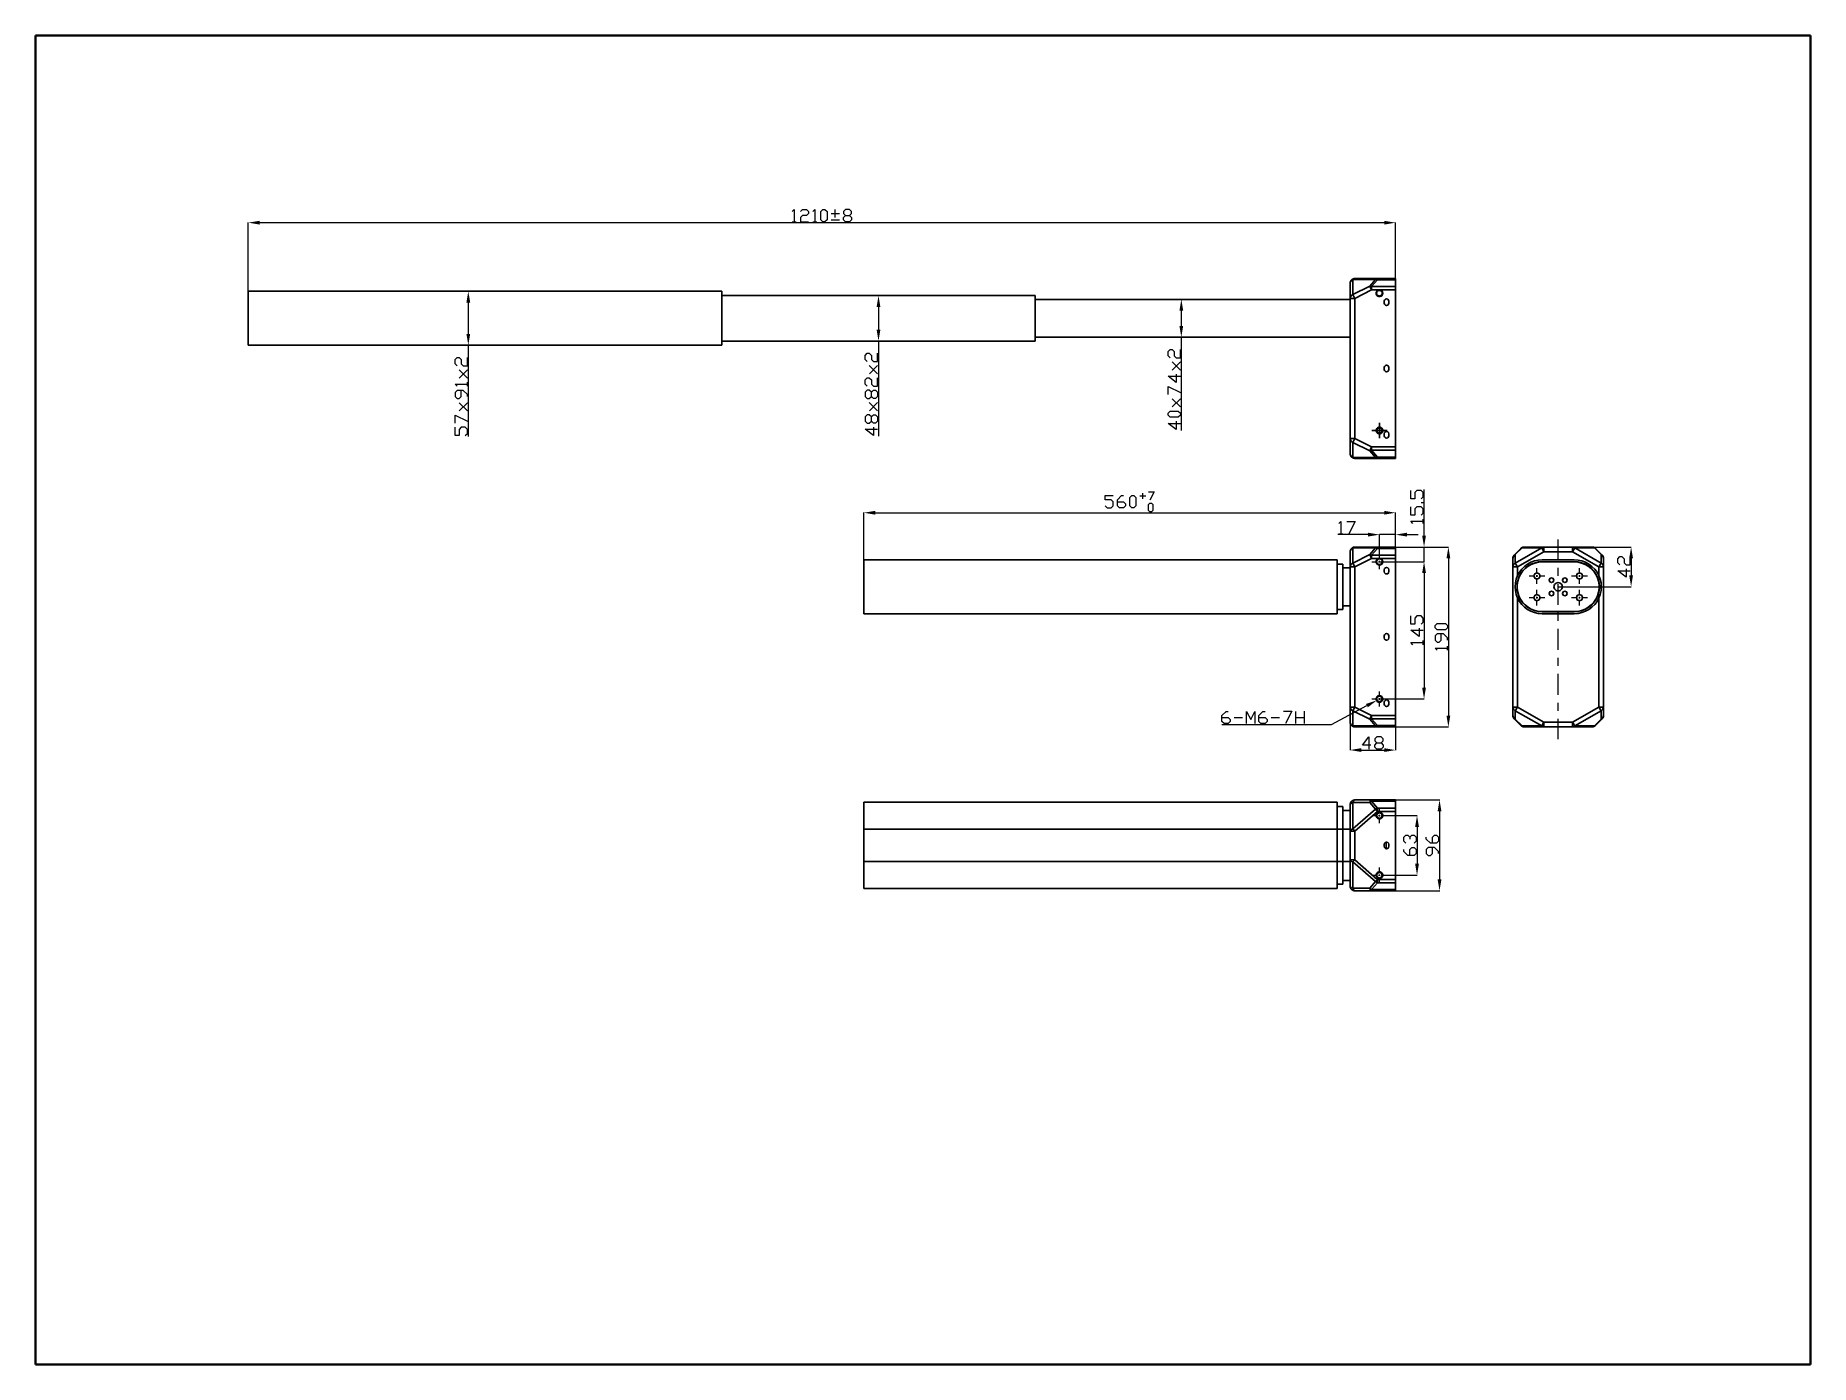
# Model space of a CAD drawing. Header units: millimetres. Extents: x 12 to 201, y 0 to 142.
import ezdxf

# ---------------------------------------------------------------- set-up
doc = ezdxf.new("R2010")
doc.units = ezdxf.units.MM

msp = doc.modelspace()

# ---------------------------------------------------------------- hatches: boundary and pattern name
h = msp.add_hatch(color=7)
h.dxf.hatch_style = 2
h.paths.add_polyline_path([(35.605297, 122.382296), (35.605297, 121.977696), (34.392094, 122.180225)])
h = msp.add_hatch(color=7)
h.dxf.hatch_style = 2
h.paths.add_polyline_path([(155.6518, 122.382296), (155.6518, 121.977696), (156.865002, 122.180225)])
h = msp.add_hatch(color=7)
h.dxf.hatch_style = 2
h.paths.add_polyline_path([(57.679308, 113.637006), (58.083909, 113.637006), (57.881485, 114.849926)])
h = msp.add_hatch(color=7)
h.dxf.hatch_style = 2
h.paths.add_polyline_path([(101.466615, 113.182099), (101.871216, 113.182099), (101.669003, 114.395196)])
h = msp.add_hatch(color=7)
h.dxf.hatch_style = 2
h.paths.add_polyline_path([(133.793583, 112.777816), (134.198007, 112.777816), (133.995901, 113.990701)])
h = msp.add_hatch(color=7)
h.dxf.hatch_style = 2
h.paths.add_polyline_path([(57.679308, 110.300928), (58.083909, 110.300928), (57.881485, 109.087725)])
h = msp.add_hatch(color=7)
h.dxf.hatch_style = 2
h.paths.add_polyline_path([(101.466615, 110.755905), (101.871216, 110.755905), (101.669003, 109.542702)])
h = msp.add_hatch(color=7)
h.dxf.hatch_style = 2
h.paths.add_polyline_path([(133.793583, 111.160118), (134.198007, 111.160118), (133.995901, 109.947197)])
h = msp.add_hatch(color=7)
h.dxf.hatch_style = 2
h.paths.add_polyline_path([(101.314991, 91.403398), (101.314991, 90.998797), (100.102106, 91.201221)])
h = msp.add_hatch(color=7)
h.dxf.hatch_style = 2
h.paths.add_polyline_path([(155.6518, 91.403398), (155.6518, 90.998797), (156.865002, 91.201221)])
h = msp.add_hatch(color=7)
h.dxf.hatch_style = 2
h.paths.add_polyline_path([(153.933384, 89.065399), (153.933384, 88.660798), (155.146587, 88.863328)])
h = msp.add_hatch(color=7)
h.dxf.hatch_style = 2
h.paths.add_polyline_path([(158.078205, 89.065399), (158.078205, 88.660798), (156.865002, 88.863328)])
h = msp.add_hatch(color=7)
h.dxf.hatch_style = 2
h.paths.add_polyline_path([(159.707509, 88.756718), (160.112004, 88.756718), (159.909616, 87.543515)])
h = msp.add_hatch(color=7)
h.dxf.hatch_style = 2
h.paths.add_polyline_path([(162.303389, 86.330595), (162.707708, 86.330595), (162.505496, 87.543515)])
h = msp.add_hatch(color=7)
h.dxf.hatch_style = 2
h.paths.add_polyline_path([(181.808896, 86.330595), (182.213391, 86.330595), (182.011285, 87.543515)])
h = msp.add_hatch(color=7)
h.dxf.hatch_style = 2
h.paths.add_polyline_path([(159.707509, 84.763415), (160.112004, 84.763415), (159.909616, 85.976618)])
h = msp.add_hatch(color=7)
h.dxf.hatch_style = 2
h.paths.add_polyline_path([(159.707509, 84.763415), (160.112004, 84.763415), (159.909616, 85.976618)])
h = msp.add_hatch(color=7)
h.dxf.hatch_style = 2
h.paths.add_polyline_path([(181.808896, 84.510826), (182.213391, 84.510826), (182.011285, 83.297623)])
h = msp.add_hatch(color=7)
h.dxf.hatch_style = 2
h.paths.add_polyline_path([(159.707509, 72.53141), (160.112004, 72.53141), (159.909616, 71.318313)])
h = msp.add_hatch(color=7)
h.dxf.hatch_style = 2
h.paths.add_polyline_path([(153.714697, 70.779304), (153.906114, 70.423104), (154.879216, 71.174803)])
h = msp.add_hatch(color=7)
h.dxf.hatch_style = 2
h.paths.add_polyline_path([(162.303389, 69.549203), (162.707708, 69.549203), (162.505496, 68.336)])
h = msp.add_hatch(color=7)
h.dxf.hatch_style = 2
h.paths.add_polyline_path([(153.225712, 66.060513), (153.225712, 65.6563), (152.012615, 65.858406)])
h = msp.add_hatch(color=7)
h.dxf.hatch_style = 2
h.paths.add_polyline_path([(155.6518, 66.060513), (155.6518, 65.6563), (156.865002, 65.858406)])
h = msp.add_hatch(color=7)
h.dxf.hatch_style = 2
h.paths.add_polyline_path([(158.955599, 57.651596), (159.359988, 57.651596), (159.157811, 58.864799)])
h = msp.add_hatch(color=7)
h.dxf.hatch_style = 2
h.paths.add_polyline_path([(161.358016, 59.319706), (161.762616, 59.319706), (161.56051, 60.532908)])
h = msp.add_hatch(color=7)
h.dxf.hatch_style = 2
h.paths.add_polyline_path([(158.955599, 53.709022), (159.359988, 53.709022), (159.157811, 52.495819)])
h = msp.add_hatch(color=7)
h.dxf.hatch_style = 2
h.paths.add_polyline_path([(161.358016, 52.041018), (161.762616, 52.041018), (161.56051, 50.82771)])

# ---------------------------------------------------------------- linework, layer by layer
at = {"color": 7, "lineweight": 40}
for points in [[(11.680084, 142.171613), (11.680084, 0.2386)], [(11.680084, 142.171613), (201.160486, 142.171613)], [(201.160486, 142.171613), (201.160486, 0.2386)], [(201.160486, 0.2386), (11.680084, 0.2386)]]:
    msp.add_lwpolyline(points, dxfattribs=at)
at = {"color": 7, "lineweight": 9}
for points in [[(92.452684, 123.376213), (92.671794, 123.595323), (92.671794, 122.281226)], [(93.328702, 123.376213), (93.547882, 123.595323), (93.985786, 123.595323), (94.205002, 123.376213), (94.205002, 123.15742), (93.985786, 122.93831), (93.547882, 122.93831), (93.328702, 122.719199), (93.328702, 122.281226), (94.205002, 122.281226)], [(94.643011, 123.376213), (94.862086, 123.595323), (94.862086, 122.281226)], [(97.052412, 122.719129), (97.052412, 123.595605)], [(98.147505, 122.281226), (97.928395, 122.500124), (97.928395, 122.719199), (98.147505, 122.93831), (98.585514, 122.93831), (98.804589, 123.15742), (98.804589, 123.376213), (98.585514, 123.595323), (98.147505, 123.595323), (97.928395, 123.376213), (97.928395, 123.15742), (98.147505, 122.93831)], [(34.3922, 112.208503), (34.3922, 122.198429)], [(155.6518, 122.180225), (35.605085, 122.180225)], [(92.452684, 122.281226), (92.890587, 122.281226)], [(94.643011, 122.281226), (95.080914, 122.281226)], [(96.614297, 123.157314), (97.490492, 123.157314)], [(96.614297, 122.500195), (97.490492, 122.500195)], [(98.585584, 122.93831), (98.804695, 122.719199), (98.804695, 122.500124), (98.585584, 122.281296), (98.147611, 122.281296)], [(156.865002, 112.208503), (156.865002, 122.198429)], [(57.658, 114.849926), (57.899688, 114.849926)], [(101.6508, 114.395196), (101.662583, 114.395196)], [(133.762997, 113.990701), (134.014104, 113.990701)], [(57.881485, 113.637006), (57.881485, 110.300822)], [(101.669003, 113.182099), (101.669003, 110.756011)], [(133.995795, 112.777816), (133.995795, 111.160012)], [(133.762997, 109.947197), (134.014104, 109.947197)], [(133.995795, 109.947197), (133.995795, 99.989621)], [(57.658, 109.087725), (57.899688, 109.087725)], [(57.881485, 109.087725), (57.881485, 99.3494)], [(100.472593, 107.352411), (100.2538, 107.571204), (100.2538, 108.009424), (100.472593, 108.228605), (100.691386, 108.228605), (100.910813, 108.009424), (100.910813, 107.571204), (101.129712, 107.352411), (101.567897, 107.352411), (101.567897, 108.228605)], [(101.6508, 109.542702), (101.662583, 109.542702)], [(101.669003, 109.542702), (101.669003, 99.366228)], [(132.799384, 107.756624), (132.580592, 107.975699), (132.580592, 108.413708), (132.799384, 108.63303), (133.018601, 108.63303), (133.237711, 108.413708), (133.237711, 107.975699), (133.456504, 107.756624), (133.894689, 107.756624), (133.894689, 108.63303)], [(56.685286, 106.897398), (56.466211, 107.116508), (56.466211, 107.554517), (56.685286, 107.77391), (56.904184, 107.77391), (57.123295, 107.554517), (57.123295, 107.116508), (57.342405, 106.897398), (57.78059, 106.897398), (57.78059, 107.77391)], [(57.780484, 105.583195), (56.90429, 106.459601)], [(56.90429, 105.583195), (57.780484, 106.459601)], [(101.567897, 106.038208), (100.691386, 106.914402)], [(100.691491, 106.038208), (101.568003, 106.914402)], [(133.894689, 106.442597), (133.018601, 107.318826)], [(133.018706, 106.442597), (133.894901, 107.318826)], [(56.685286, 104.707001), (56.466211, 104.926217), (57.78059, 104.926217)], [(57.780484, 103.612014), (57.780484, 103.830913), (57.342617, 104.269098), (56.685215, 104.269098), (56.466387, 104.050023), (56.466387, 103.612014), (56.685215, 103.392904), (56.90429, 103.392904), (57.123506, 103.612014), (57.123506, 104.269098)], [(57.780484, 104.707001), (57.780484, 105.145327)], [(100.472593, 104.724005), (100.2538, 104.943115), (100.2538, 105.381018), (100.472593, 105.600411), (100.691386, 105.600411), (100.910813, 105.381018), (100.910813, 104.943115), (101.129712, 104.724005), (101.567897, 104.724005), (101.567897, 105.600411)], [(101.567897, 103.628912), (101.348787, 103.409802), (101.129712, 103.409802), (100.910884, 103.628912), (100.910884, 104.066921), (100.691386, 104.285996), (100.472699, 104.285996), (100.2538, 104.066921), (100.2538, 103.628912), (100.472699, 103.409802), (100.691386, 103.409802), (100.910884, 103.628912)], [(100.910813, 104.066815), (101.129606, 104.285925), (101.348716, 104.285925), (101.567791, 104.066815), (101.567791, 103.628806)], [(133.456609, 106.004518), (133.456609, 105.128323), (132.580415, 105.785725), (133.894795, 105.785725)], [(132.580486, 103.814226), (132.580486, 104.69042), (133.894583, 104.033019)], [(57.780484, 102.078912), (56.90429, 102.955001)], [(56.90429, 102.078912), (57.780484, 102.955001)], [(101.567897, 102.095705), (100.691386, 102.971899)], [(100.691491, 102.095705), (101.568003, 102.971899)], [(133.894689, 102.499917), (133.018601, 103.376111)], [(133.018706, 102.499917), (133.894901, 103.376111)], [(56.466317, 100.764603), (56.466317, 101.640798), (57.780414, 100.983396)], [(101.567897, 101.0004), (101.348787, 100.781501), (101.129712, 100.781501), (100.910884, 101.0004), (100.910884, 101.438621), (100.691386, 101.657413), (100.472699, 101.657413), (100.2538, 101.438621), (100.2538, 101.0004), (100.472699, 100.781501), (100.691386, 100.781501), (100.910884, 101.0004)], [(100.910813, 101.438621), (101.129606, 101.657413), (101.348716, 101.657413), (101.567791, 101.438621), (101.567791, 101.00033)], [(133.456609, 100.966816), (133.456609, 100.090516), (132.580415, 100.747917), (133.894795, 100.747917)], [(57.561409, 99.4504), (57.780484, 99.669228), (57.780484, 100.10752), (57.561409, 100.32663), (57.123506, 100.32663), (56.904396, 100.10752), (56.904396, 99.4504), (56.466105, 99.4504), (56.466105, 100.32663)], [(101.129712, 100.343316), (101.129712, 99.467122), (100.253483, 100.124418), (101.568003, 100.124418)], [(125.855201, 91.937398), (126.073994, 91.718499), (126.512285, 91.718499), (126.731395, 91.937398), (126.731395, 92.375618), (126.512285, 92.594411), (125.855201, 92.594411), (125.855201, 93.032596), (126.731395, 93.032596)], [(127.16951, 92.375513), (127.826206, 92.375513), (128.045598, 92.156402), (128.045598, 91.937327), (127.826206, 91.718499), (127.388302, 91.718499), (127.16951, 91.937327), (127.16951, 92.594411), (127.607413, 93.032596), (127.826206, 93.032596)], [(130.191898, 92.988817), (129.5787, 92.988817)], [(129.885193, 92.682006), (129.885193, 93.295628)], [(130.498709, 93.448698), (131.111907, 93.448698), (130.651885, 92.52883)], [(159.589611, 92.699221), (159.808404, 92.918296), (159.808404, 93.3562), (159.589611, 93.575627), (159.151391, 93.575627), (158.932598, 93.3562), (158.932598, 92.699221), (158.494307, 92.699221), (158.494307, 93.575627)], [(159.909616, 88.756718), (159.909616, 93.676416)], [(100.102106, 85.032902), (100.102106, 91.219319)], [(101.314991, 91.201327), (155.651588, 91.201327)], [(156.865002, 85.032902), (156.865002, 91.219319)], [(159.589611, 90.94701), (159.808404, 91.165908), (159.808404, 91.604129), (159.589611, 91.823204), (159.151391, 91.823204), (158.932598, 91.604129), (158.932598, 90.94701), (158.494307, 90.94701), (158.494307, 91.823204)], [(159.80851, 92.261318), (159.589717, 92.261318)], [(150.793485, 90.059315), (151.012596, 90.278425), (151.012596, 88.964328)], [(151.669609, 90.278601), (152.546085, 90.278601), (151.88879, 88.964398)], [(158.713487, 90.070921), (158.494412, 90.289714), (159.80851, 90.289714)], [(159.80851, 90.070921), (159.80851, 90.508824)], [(153.933384, 88.863328), (150.692485, 88.863328)], [(150.793485, 88.964328), (151.231706, 88.964328)], [(155.146587, 86.791711), (155.146587, 88.881601)], [(156.865002, 88.863328), (155.146587, 88.863328)], [(155.26639, 87.543515), (159.927713, 87.543515)], [(155.627811, 87.543515), (162.523911, 87.543515)], [(156.865002, 87.0443), (156.865002, 88.881425)], [(158.078205, 88.863328), (159.291091, 88.863328)], [(159.909616, 85.976618), (159.909616, 87.543515)], [(174.234016, 86.168529), (174.234016, 88.330527)], [(176.815291, 87.543515), (182.0291, 87.543515)], [(154.337914, 85.976618), (154.8886, 85.976618)], [(155.060685, 85.976618), (155.232312, 85.976618)], [(155.146587, 86.234498), (155.146587, 86.78522)], [(155.146587, 85.890716), (155.146587, 86.062413)], [(155.146587, 85.16791), (155.146587, 85.718702)], [(155.152901, 85.976618), (159.92789, 85.976618)], [(155.309394, 85.976618), (159.92789, 85.976618)], [(155.404185, 85.976618), (155.955189, 85.976618)], [(162.505496, 86.330595), (162.505496, 69.549203)], [(171.953096, 84.718224), (171.953096, 85.299425)], [(174.234016, 84.449795), (174.234016, 85.309303)], [(176.502201, 84.718224), (176.502201, 85.299425)], [(180.814909, 85.639821), (180.596117, 85.858613), (180.596117, 86.296799), (180.814909, 86.515909), (181.033702, 86.515909), (181.252813, 86.296799), (181.252813, 85.858613), (181.471887, 85.639821), (181.909896, 85.639821), (181.909896, 86.515909)], [(182.011214, 86.330595), (182.011214, 84.51072)], [(159.909616, 84.763415), (159.909616, 72.531516)], [(159.909616, 84.763415), (159.909616, 83.55053)], [(171.114014, 84.460308), (171.695392, 84.460308)], [(171.866983, 84.460308), (172.038892, 84.460308)], [(171.953096, 84.374407), (171.953096, 84.545998)], [(171.953096, 83.621226), (171.953096, 84.202428)], [(172.210695, 84.460308), (172.792284, 84.460308)], [(174.234016, 81.366623), (174.234016, 83.590499)], [(175.663084, 84.460308), (176.244391, 84.460308)], [(176.4163, 84.460308), (176.587891, 84.460308)], [(176.502201, 84.374407), (176.502201, 84.545998)], [(176.502201, 83.621226), (176.502201, 84.202428)], [(176.760117, 84.460308), (177.341283, 84.460308)], [(181.471993, 85.2016), (181.471993, 84.325512), (180.595799, 84.982807), (181.910002, 84.982807)], [(171.114014, 82.13522), (171.695392, 82.13522)], [(171.866983, 82.13522), (172.038892, 82.13522)], [(171.953096, 82.392819), (171.953096, 82.974408)], [(171.953096, 82.049319), (171.953096, 82.221016)], [(171.953096, 81.296103), (171.953096, 81.87741)], [(172.210695, 82.13522), (172.792284, 82.13522)], [(174.234016, 83.297623), (182.0291, 83.297623)], [(175.663084, 82.13522), (176.244391, 82.13522)], [(176.4163, 82.13522), (176.587891, 82.13522)], [(176.502201, 82.392819), (176.502201, 82.974408)], [(176.502201, 82.049319), (176.502201, 82.221016)], [(176.502201, 81.296103), (176.502201, 81.87741)], [(176.760117, 82.13522), (177.341283, 82.13522)], [(159.589611, 79.304602), (159.808404, 79.523395), (159.808404, 79.961615), (159.589611, 80.180796), (159.151391, 80.180796), (158.932598, 79.961615), (158.932598, 79.304602), (158.494307, 79.304602), (158.494307, 80.180796)], [(174.234016, 79.648102), (174.234016, 80.507327)], [(159.370607, 78.866417), (159.370607, 77.990328), (158.494201, 78.647624), (159.808616, 78.647624)], [(162.404496, 77.611304), (162.404496, 77.830097), (161.966204, 78.268423), (161.309085, 78.268423), (161.090292, 78.049525), (161.090292, 77.611304), (161.309085, 77.392511), (161.528196, 77.392511), (161.747412, 77.611304), (161.747412, 78.268423)], [(174.234016, 76.564718), (174.234016, 78.788911)], [(158.713487, 77.114311), (158.494412, 77.333103), (159.80851, 77.333103)], [(159.80851, 77.114311), (159.80851, 77.552214)], [(161.309085, 76.516105), (161.090292, 76.735216), (162.404496, 76.735216)], [(162.404496, 76.516105), (162.404496, 76.954008)], [(174.234016, 74.846126), (174.234016, 75.705316)], [(174.234016, 71.762919), (174.234016, 73.98683)], [(155.146587, 71.576123), (155.146587, 72.127126)], [(150.043903, 68.579417), (153.810406, 70.601221)], [(154.337914, 71.318419), (154.8886, 71.318419)], [(155.060685, 71.318419), (155.232312, 71.318419)], [(155.137414, 71.318419), (155.155582, 71.318419)], [(155.146587, 71.232306), (155.146587, 71.404214)], [(155.146587, 71.309317), (155.146587, 71.327309)], [(155.146587, 70.509499), (155.146587, 71.060609)], [(155.152901, 71.318419), (159.92789, 71.318419)], [(155.404185, 71.318419), (155.955189, 71.318419)], [(174.234016, 70.044326), (174.234016, 70.903517)], [(138.333903, 69.337607), (138.990987, 69.337607), (139.210415, 69.118496), (139.210415, 68.899421), (138.990987, 68.680629), (138.553014, 68.680629), (138.333903, 68.899421), (138.333903, 69.556505), (138.772194, 69.994726), (138.990987, 69.994726)], [(138.333903, 68.579417), (150.043903, 68.579417)], [(139.648106, 69.337607), (140.524301, 69.337607)], [(140.962415, 68.680523), (140.962415, 69.99462), (141.400283, 69.118496), (141.838504, 69.99462), (141.838504, 68.680523)], [(142.276583, 69.337607), (142.933702, 69.337607), (143.152812, 69.118496), (143.152812, 68.899421), (142.933702, 68.680629), (142.495517, 68.680629), (142.276583, 68.899421), (142.276583, 69.556505), (142.714592, 69.994726), (142.933702, 69.994726)], [(143.590892, 69.337607), (144.467016, 69.337607)], [(144.904813, 69.994796), (145.781289, 69.994796), (145.123888, 68.680629)], [(146.219086, 68.680523), (146.219086, 69.99462)], [(146.219086, 69.337607), (147.09521, 69.337607)], [(147.095104, 69.994796), (147.095104, 68.680629)], [(152.012615, 69.465312), (152.012615, 65.840203)], [(156.133588, 68.336), (162.523911, 68.336)], [(156.865002, 69.192721), (156.865002, 65.840027)], [(174.234016, 67.02282), (174.234016, 69.184819)], [(154.219592, 66.397521), (153.343504, 66.397521), (154.000906, 67.273716), (154.000906, 65.959301)], [(154.876817, 65.959407), (154.657884, 66.178517), (154.657884, 66.397627), (154.876817, 66.61642), (155.315003, 66.61642), (155.533796, 66.835495), (155.533796, 67.054711), (155.315003, 67.273504), (154.876817, 67.273504), (154.657884, 67.054711), (154.657884, 66.835495), (154.876817, 66.61642)], [(155.315003, 66.616526), (155.533796, 66.397698), (155.533796, 66.178623), (155.315003, 65.959513), (154.876712, 65.959513)], [(153.225712, 65.858301), (155.6518, 65.858301)], [(154.337914, 58.864728), (154.8886, 58.864728)], [(155.060685, 58.864728), (155.232312, 58.864728)], [(155.146587, 59.122397), (155.146587, 59.673401)], [(155.146587, 58.778827), (155.146587, 58.9507)], [(155.404185, 58.864728), (155.955189, 58.864728)], [(155.961609, 58.864728), (159.176014, 58.864728)], [(156.047511, 60.532697), (161.578184, 60.532697)], [(161.560404, 59.319706), (161.560404, 52.040912)], [(155.146587, 58.05602), (155.146587, 58.607024)], [(159.157811, 57.651596), (159.157811, 53.709022)], [(158.399586, 54.58511), (158.399586, 55.242124), (158.618414, 55.461199), (158.837806, 55.461199), (159.056599, 55.242124), (159.056599, 54.804221), (158.837806, 54.58511), (158.180687, 54.58511), (157.742502, 55.023296), (157.742502, 55.242124)], [(157.961401, 55.899419), (157.742608, 56.11853), (157.742608, 56.556397), (157.961401, 56.775508), (158.180617, 56.775508), (158.399692, 56.556397), (158.399692, 56.337322)], [(158.399586, 56.556503), (158.618414, 56.775296), (158.837806, 56.775296), (159.056599, 56.556503), (159.056599, 56.11853), (158.837806, 55.899419)], [(160.802214, 55.899419), (160.802214, 56.556397), (161.021007, 56.775508), (161.240117, 56.775508), (161.459016, 56.556397), (161.459016, 56.11853), (161.240117, 55.899419), (160.583104, 55.899419), (160.145095, 56.337322), (160.145095, 56.556397)], [(161.459086, 54.804115), (161.459086, 55.023225), (161.021113, 55.461199), (160.364099, 55.461199), (160.145201, 55.242124), (160.145201, 54.804115), (160.364099, 54.585005), (160.582892, 54.585005), (160.802285, 54.804115), (160.802285, 55.461199)], [(155.146587, 52.7537), (155.146587, 53.304703)], [(154.337914, 52.495996), (154.8886, 52.495996)], [(155.060685, 52.495996), (155.232312, 52.495996)], [(155.146587, 52.409918), (155.146587, 52.581826)], [(155.146587, 51.687111), (155.146587, 52.238221)], [(155.404185, 52.495996), (155.955189, 52.495996)], [(155.961609, 52.495996), (159.176014, 52.495996)], [(156.386601, 50.827921), (161.57829, 50.827921)]]:
    msp.add_lwpolyline(points, dxfattribs=at)
for points in [[(95.738209, 122.281226), (95.518993, 122.500124), (95.518993, 123.376213), (95.738209, 123.595323), (95.957284, 123.595323), (96.176112, 123.376213), (96.176112, 122.500124), (95.957284, 122.281226)], [(133.894689, 101.6239), (133.675896, 101.405001), (132.799384, 101.405001), (132.580592, 101.6239), (132.580592, 101.842622), (132.799384, 102.06212), (133.675896, 102.06212), (133.894689, 101.842622)], [(128.702611, 91.718429), (128.483501, 91.937221), (128.483501, 92.813416), (128.702611, 93.032596), (128.92151, 93.032596), (129.140585, 92.813416), (129.140585, 91.937221), (128.92151, 91.718429)], [(130.651885, 91.302327), (130.498603, 91.455609), (130.498603, 92.068808), (130.651885, 92.222125), (130.805202, 92.222125), (130.958696, 92.068808), (130.958696, 91.455609), (130.805202, 91.302327)], [(162.404496, 78.925507), (162.185597, 78.706397), (161.309085, 78.706397), (161.090292, 78.925507), (161.090292, 79.1443), (161.309085, 79.363516), (162.185597, 79.363516), (162.404496, 79.1443)]]:
    msp.add_lwpolyline(points, close=True, dxfattribs=at)
at = {"color": 7, "lineweight": 25}
for points in [[(152.316815, 116.112024), (152.156795, 116.01621), (152.050186, 115.875099), (152.012615, 115.709505)], [(152.012615, 115.709505), (152.014484, 115.75332), (152.020199, 115.7971), (152.030007, 115.840103), (152.043095, 115.882225), (152.059993, 115.9229), (152.080383, 115.9622), (152.104196, 115.999312), (152.131007, 116.034025), (152.160711, 116.066798)], [(152.012615, 114.099815), (152.012615, 115.709399)], [(152.160817, 116.066728), (152.193096, 116.096396), (152.228091, 116.123207), (152.265415, 116.14702), (152.304503, 116.16741), (152.345214, 116.184308), (152.387194, 116.197608), (152.430198, 116.207027), (152.474013, 116.212919), (152.518216, 116.214612)], [(152.518004, 116.214718), (152.411783, 116.188224), (152.316709, 116.112095)], [(154.718914, 116.112024), (152.316815, 116.112024)], [(152.316815, 114.502299), (152.316815, 116.111918)], [(152.518004, 116.214718), (154.920103, 116.214718)], [(154.10621, 115.39712), (154.718914, 116.111918)], [(154.307505, 115.351929), (154.920209, 116.066728)], [(154.920209, 116.214718), (154.813811, 116.188224), (154.718914, 116.112095)], [(154.920209, 116.066728), (154.718914, 116.111918)], [(154.920209, 116.176406), (154.920209, 116.214824)], [(154.920209, 116.214718), (156.865002, 116.214718)], [(154.920209, 116.176406), (154.920209, 116.066728)], [(154.920209, 116.066728), (156.865002, 116.066728)], [(156.865002, 116.214718), (156.865002, 116.066798)], [(156.865002, 116.066728), (156.865002, 115.352)], [(34.3922, 114.849926), (34.3922, 109.087725)], [(84.938094, 114.849926), (34.392306, 114.849926)], [(84.938094, 114.849926), (84.938094, 109.087725)], [(118.399595, 114.395196), (84.9382, 114.395196)], [(118.399595, 114.395196), (118.399595, 109.542702)], [(118.399595, 113.990701), (152.012685, 113.990701)], [(152.012615, 113.990701), (151.254284, 113.990701)], [(152.316815, 114.502299), (152.156795, 114.40652), (152.050186, 114.265409), (152.012615, 114.099709)], [(152.012615, 99.122423), (152.012615, 114.099921)], [(152.160817, 114.099815), (152.012685, 114.099815)], [(152.518004, 114.099815), (152.160711, 114.099815)], [(152.518004, 114.099815), (152.316709, 114.502405)], [(152.316815, 114.502299), (154.10621, 115.39712)], [(152.518004, 99.122423), (152.518004, 114.099921)], [(154.307505, 114.994706), (152.51811, 114.099815)], [(154.307505, 114.994706), (154.10621, 115.397226)], [(154.307505, 115.351929), (154.10621, 115.39712)], [(156.865002, 115.351929), (154.307399, 115.351929)], [(155.075608, 114.994706), (154.307399, 114.994706)], [(154.307505, 115.351929), (154.307505, 115.188029)], [(154.307505, 115.187923), (154.307505, 114.994495)], [(155.217495, 114.994706), (155.278314, 114.976221), (155.335393, 114.947117), (155.387216, 114.907218), (155.431596, 114.857511), (155.465992, 114.800114), (155.488393, 114.739013), (155.499117, 114.675725), (155.498588, 114.612119), (155.486417, 114.549924), (155.463205, 114.490199), (155.428703, 114.434919), (155.383689, 114.385318), (155.329996, 114.345525), (155.271505, 114.316915), (155.20991, 114.299699), (155.146587, 114.294019), (155.083193, 114.299699), (155.021597, 114.316915), (154.963107, 114.345525), (154.908991, 114.385318), (154.864117, 114.434919), (154.829898, 114.490199), (154.806509, 114.549924), (154.794514, 114.612119), (154.793703, 114.675725), (154.804498, 114.739013), (154.827111, 114.800114), (154.861295, 114.857511), (154.90571, 114.907218), (154.957392, 114.947117), (155.014507, 114.976221), (155.075608, 114.994706)], [(155.146587, 114.344713), (155.091095, 114.350111), (155.037402, 114.365104), (154.987696, 114.389728), (154.942999, 114.422818), (154.905392, 114.464023), (154.8759, 114.511225), (154.855616, 114.562695), (154.844785, 114.617305), (154.844609, 114.673008), (154.854204, 114.727513), (154.873501, 114.77983), (154.902288, 114.827596), (154.939294, 114.8688), (154.983215, 114.903408), (155.032604, 114.928525), (155.085486, 114.94493)], [(155.075608, 114.994706), (155.146587, 115.002326)], [(155.075608, 114.94493), (155.085486, 114.994706)], [(155.085486, 114.94493), (155.146587, 114.951103)], [(155.2073, 114.94493), (155.260499, 114.928525), (155.309711, 114.903408), (155.354091, 114.8688), (155.390815, 114.827596), (155.41939, 114.77983), (155.438898, 114.727513), (155.448706, 114.673008), (155.448494, 114.617305), (155.437205, 114.562695), (155.416814, 114.511225), (155.387393, 114.464023), (155.349787, 114.422818), (155.305407, 114.389728), (155.255313, 114.365104), (155.201585, 114.350111), (155.146516, 114.344713)], [(155.146587, 114.951315), (155.146587, 115.002397)], [(155.146587, 115.002397), (155.217495, 114.994706)], [(155.146587, 114.94493), (155.2073, 114.951103)], [(155.2073, 114.94493), (155.217495, 114.994706)], [(156.865002, 114.994706), (155.217495, 114.994706)], [(155.6518, 113.78863), (155.685702, 113.914995), (155.7782, 114.007528), (155.904812, 114.041395), (156.031001, 114.007528), (156.123711, 113.914995), (156.157401, 113.78863)], [(155.6518, 113.586523), (155.6518, 113.7887)], [(156.157401, 113.78863), (156.157401, 113.586523)], [(156.865002, 114.994706), (156.865002, 115.352)], [(156.865002, 98.227496), (156.865002, 114.994706)], [(156.157401, 113.586523), (156.123711, 113.460229), (156.031001, 113.367695), (155.9046, 113.333405), (155.7782, 113.367695), (155.685807, 113.460229), (155.6518, 113.586523)], [(118.399595, 109.947197), (152.012685, 109.947197)], [(152.012615, 109.947197), (151.254284, 109.947197)], [(84.938094, 109.087725), (34.392306, 109.087725)], [(118.399595, 109.542702), (84.9382, 109.542702)], [(155.6518, 106.712225), (155.685702, 106.83852), (155.7782, 106.930912), (155.904812, 106.96492), (156.031001, 106.930912), (156.123711, 106.83852), (156.157401, 106.712225)], [(155.6518, 106.510013), (155.6518, 106.712225)], [(156.157401, 106.510013), (156.123711, 106.383613), (156.031001, 106.29122), (155.9046, 106.257318), (155.7782, 106.29122), (155.685807, 106.383613), (155.6518, 106.510013)], [(156.157401, 106.712225), (156.157401, 106.510013)], [(155.146587, 99.180913), (155.146587, 100.7984)], [(152.012615, 99.122423), (152.160711, 99.122423)], [(152.012615, 99.122423), (152.050186, 98.956723), (152.156795, 98.81533), (152.316709, 98.719798)], [(152.012615, 97.512698), (152.012615, 99.122317)], [(152.160817, 99.122423), (152.518216, 99.122423)], [(152.316815, 98.719798), (152.51811, 99.122423)], [(152.316815, 98.719798), (154.10621, 97.825012)], [(152.316815, 97.110214), (152.316815, 98.719727)], [(152.518004, 99.122423), (154.307399, 98.227496)], [(154.337914, 99.989621), (155.955294, 99.989621)], [(155.146587, 99.635715), (155.081499, 99.641606), (155.0162, 99.660515), (154.952312, 99.693605), (154.896291, 99.739396), (154.850183, 99.796511), (154.81741, 99.859305), (154.799101, 99.923405), (154.792609, 99.989621), (154.798501, 100.054426), (154.81741, 100.11962), (154.8505, 100.183614), (154.896291, 100.239917), (154.953406, 100.285919), (155.0162, 100.31841), (155.080088, 100.337107), (155.146587, 100.343316)], [(155.146587, 100.343316), (155.211286, 100.337601), (155.276585, 100.31841), (155.340791, 100.28532), (155.396812, 100.239811), (155.442885, 100.182696), (155.475305, 100.11962), (155.494002, 100.055802), (155.500317, 99.989621), (155.494602, 99.924816), (155.475305, 99.859305), (155.442285, 99.795417), (155.396812, 99.739396), (155.339591, 99.693323), (155.276585, 99.660515), (155.212697, 99.6421), (155.146587, 99.635715)], [(155.6518, 99.635715), (155.685702, 99.762009), (155.7782, 99.854401), (155.904812, 99.888727), (156.031001, 99.854401), (156.123711, 99.762009), (156.157401, 99.635715)], [(155.6518, 99.433502), (155.6518, 99.635715)], [(156.157401, 99.433502), (156.123711, 99.307102), (156.031001, 99.21471), (155.9046, 99.180808), (155.7782, 99.21471), (155.685807, 99.307102), (155.6518, 99.433502)], [(156.157401, 99.635715), (156.157401, 99.433502)], [(152.012615, 97.512698), (152.050186, 97.346998), (152.156795, 97.205922), (152.316709, 97.110108)], [(152.160817, 97.155405), (152.131113, 97.187895), (152.104302, 97.222715), (152.080489, 97.260003), (152.060204, 97.299303), (152.043201, 97.339801), (152.029901, 97.381923), (152.020305, 97.424821), (152.014308, 97.468706), (152.012685, 97.512804)], [(152.518004, 97.007414), (152.474189, 97.009425), (152.430092, 97.014823), (152.387194, 97.0247), (152.345284, 97.037612), (152.304291, 97.054616), (152.265309, 97.075006), (152.228197, 97.098713), (152.193202, 97.125595), (152.160711, 97.155299)], [(154.718914, 97.110214), (152.316815, 97.110214)], [(152.316815, 97.110214), (152.411783, 97.033626), (152.51811, 97.00752)], [(152.518004, 97.007414), (154.920103, 97.007414)], [(154.10621, 97.825012), (154.307505, 98.227496)], [(154.10621, 97.825012), (154.307505, 97.870203)], [(154.10621, 97.825012), (154.718914, 97.11032)], [(154.307505, 98.227496), (156.865002, 98.227496)], [(154.307505, 98.227496), (154.307505, 98.034103)], [(154.307505, 98.034209), (154.307505, 97.870309)], [(154.307505, 97.870309), (156.865002, 97.870309)], [(154.920209, 97.155405), (154.307505, 97.870203)], [(154.718914, 97.110214), (154.920209, 97.155405)], [(154.718914, 97.110214), (154.813811, 97.033626), (154.920209, 97.00752)], [(156.865002, 97.155405), (154.920103, 97.155405)], [(154.920209, 97.155405), (154.920209, 97.045726)], [(154.920209, 97.007414), (154.920209, 97.045902)], [(154.920209, 97.007414), (156.865002, 97.007414)], [(156.865002, 98.227496), (156.865002, 97.870203)], [(156.865002, 97.870309), (156.865002, 97.15551)], [(156.865002, 97.155405), (156.865002, 97.00752)], [(152.316815, 87.440822), (152.156795, 87.344901), (152.050186, 87.203896), (152.012615, 87.038126)], [(152.012615, 87.038196), (152.014484, 87.082117), (152.020199, 87.125897), (152.030007, 87.168901), (152.043095, 87.211022), (152.059993, 87.251698), (152.080383, 87.290997), (152.104196, 87.328003), (152.131007, 87.362823), (152.160711, 87.395596)], [(152.160817, 87.395525), (152.193096, 87.425229), (152.228091, 87.452005), (152.265415, 87.475817), (152.304503, 87.496208), (152.345214, 87.513106), (152.387194, 87.526406), (152.430198, 87.536001), (152.474013, 87.541716), (152.518216, 87.54341)], [(152.518004, 87.543515), (152.411783, 87.517198), (152.316709, 87.440928)], [(154.718914, 87.440822), (152.316815, 87.440822)], [(152.316815, 85.831097), (152.316815, 87.440716)], [(152.518004, 87.543515), (154.920103, 87.543515)], [(154.10621, 86.726023), (154.718914, 87.440716)], [(154.307505, 86.680727), (154.920209, 87.395419)], [(154.920209, 87.543515), (154.813811, 87.517198), (154.718914, 87.440928)], [(154.920209, 87.395525), (154.718914, 87.440716)], [(154.920209, 87.505098), (154.920209, 87.543515)], [(154.920209, 87.543515), (156.865002, 87.543515)], [(154.920209, 87.505098), (154.920209, 87.395419)], [(154.920209, 87.395525), (156.865002, 87.395525)], [(156.865002, 87.543515), (156.865002, 87.395701)], [(156.865002, 87.395525), (156.865002, 86.680797)], [(170.237997, 87.395525), (169.523304, 86.680797)], [(172.467305, 87.440822), (169.650692, 85.831203)], [(170.365596, 87.440822), (169.650798, 86.726129)], [(170.237997, 87.395525), (170.254083, 87.41073), (170.270487, 87.425229), (170.287809, 87.439023), (170.305589, 87.452005), (170.323898, 87.464528), (170.342595, 87.475817), (170.362104, 87.486224), (170.381895, 87.496208), (170.402003, 87.505204)], [(170.365596, 87.440822), (170.238103, 87.395525)], [(172.467305, 87.440822), (170.365385, 87.440822)], [(170.595608, 87.543515), (170.474005, 87.517198), (170.365702, 87.440928)], [(170.402003, 87.505098), (170.422605, 87.513), (170.443207, 87.520408), (170.464797, 87.5263), (170.486317, 87.531697), (170.507801, 87.535895), (170.529497, 87.539317), (170.551299, 87.54161), (170.573312, 87.543304), (170.595713, 87.543515)], [(170.595608, 87.543515), (172.697387, 87.543515)], [(172.697316, 87.543515), (172.57589, 87.517198), (172.467411, 87.440928)], [(172.697316, 87.038196), (172.467411, 87.440928)], [(175.758087, 87.543515), (172.697316, 87.543515)], [(172.697316, 87.543515), (172.697316, 87.395701)], [(172.697316, 87.395525), (172.697316, 87.038126)], [(175.758087, 87.543515), (177.860007, 87.543515)], [(175.758087, 87.395525), (175.758087, 87.54341)], [(175.758087, 87.038196), (175.758087, 87.395596)], [(175.988098, 87.440822), (175.879196, 87.51741), (175.758193, 87.543515)], [(175.988098, 87.440822), (175.758193, 87.038126)], [(178.089807, 87.440822), (175.987992, 87.440822)], [(178.804605, 85.831097), (175.987992, 87.440716)], [(177.859796, 87.543515), (177.881809, 87.543198), (177.903611, 87.541505), (177.925695, 87.539317), (177.947708, 87.536213), (177.969192, 87.531627), (177.990712, 87.526229), (178.011596, 87.520303), (178.032516, 87.513212), (178.0534, 87.505098)], [(178.089807, 87.440822), (177.980904, 87.51741), (177.860007, 87.543515)], [(178.053294, 87.505098), (178.073403, 87.496314), (178.093194, 87.486506), (178.112385, 87.475711), (178.131117, 87.464423), (178.149814, 87.452216), (178.167312, 87.439305), (178.18481, 87.425405), (178.201214, 87.41073), (178.216983, 87.395419)], [(178.217089, 87.395525), (178.089807, 87.440716)], [(178.804605, 86.726023), (178.089913, 87.440716)], [(178.931887, 86.680727), (178.217195, 87.395419)], [(100.102106, 86.178724), (100.102106, 80.416522)], [(150.648106, 86.178724), (100.102211, 86.178724)], [(151.254284, 85.724029), (150.647612, 85.724029)], [(150.648106, 86.178724), (150.648106, 80.416522)], [(151.254284, 85.724029), (151.254284, 80.8715)], [(152.012615, 85.319498), (151.254284, 85.319498)], [(151.254284, 85.319498), (152.012685, 85.319498)], [(152.012615, 85.428507), (152.012615, 87.038126)], [(152.316815, 85.831097), (152.156795, 85.735529), (152.050186, 85.594206), (152.012615, 85.428507)], [(152.012615, 70.451009), (152.012615, 85.428507)], [(152.160817, 85.428507), (152.012685, 85.428507)], [(152.518004, 85.428507), (152.160711, 85.428507)], [(152.518004, 85.428507), (152.316709, 85.831203)], [(152.316815, 85.831097), (154.10621, 86.725918)], [(152.518004, 70.451009), (152.518004, 85.428507)], [(154.307505, 86.323328), (152.51811, 85.428507)], [(154.307505, 86.323328), (154.10621, 86.726023)], [(154.307505, 86.680727), (154.10621, 86.725918)], [(156.865002, 86.680727), (154.307399, 86.680727)], [(155.075608, 86.323328), (154.307399, 86.323328)], [(154.307505, 86.680727), (154.307505, 86.51672)], [(154.307505, 86.51672), (154.307505, 86.323328)], [(155.217495, 86.323328), (155.278314, 86.305018), (155.335393, 86.275914), (155.387216, 86.236015), (155.431596, 86.186203), (155.465992, 86.129229), (155.488393, 86.067811), (155.499117, 86.004522), (155.498588, 85.940811), (155.486417, 85.878616), (155.463205, 85.818996), (155.428703, 85.763505), (155.383689, 85.714116), (155.329996, 85.674322), (155.271505, 85.645712), (155.20991, 85.628426), (155.146587, 85.622817), (155.083193, 85.628426), (155.021597, 85.645712), (154.963107, 85.674322), (154.908991, 85.714116), (154.864117, 85.763505), (154.829898, 85.818996), (154.806509, 85.878616), (154.794514, 85.940811), (154.793703, 86.004522), (154.804498, 86.067811), (154.827111, 86.129229), (154.861295, 86.186203), (154.90571, 86.236015), (154.957392, 86.275914), (155.014507, 86.305018), (155.075608, 86.323328)], [(155.146587, 85.673511), (155.091095, 85.678803), (155.037402, 85.693796), (154.987696, 85.71842), (154.942999, 85.751404), (154.905392, 85.79282), (154.8759, 85.840022), (154.855616, 85.891528), (154.844785, 85.945996), (154.844609, 86.0017), (154.854204, 86.056204), (154.873501, 86.108627), (154.902288, 86.156323), (154.939294, 86.197598), (154.983215, 86.232099), (155.032604, 86.257323), (155.085486, 86.273727)], [(155.075608, 86.323328), (155.146587, 86.331018)], [(155.075608, 86.273727), (155.085486, 86.323504)], [(155.085486, 86.273727), (155.146587, 86.279724)], [(155.2073, 86.273727), (155.260499, 86.257323), (155.309711, 86.232099), (155.354091, 86.197703), (155.390815, 86.156428), (155.41939, 86.108627), (155.438898, 86.05631), (155.448706, 86.0017), (155.448494, 85.945996), (155.437205, 85.891528), (155.416814, 85.840022), (155.387393, 85.79282), (155.349787, 85.75151), (155.305407, 85.71842), (155.255313, 85.693796), (155.201585, 85.678803), (155.146516, 85.673511)], [(155.146587, 86.279724), (155.146587, 86.33123)], [(155.146587, 86.331124), (155.217495, 86.323504)], [(155.146587, 86.273727), (155.2073, 86.279724)], [(155.2073, 86.273727), (155.217495, 86.323504)], [(156.865002, 86.323328), (155.217495, 86.323328)], [(155.6518, 85.117321), (155.685702, 85.243722), (155.7782, 85.33622), (155.904812, 85.370122), (156.031001, 85.33622), (156.123711, 85.243722), (156.157401, 85.117321)], [(156.865002, 86.323328), (156.865002, 86.680797)], [(156.865002, 69.5564), (156.865002, 86.323328)], [(169.650692, 86.726023), (169.449503, 86.559124), (169.375102, 86.323328)], [(169.650692, 85.831097), (169.449503, 85.664621), (169.375102, 85.428507)], [(169.375208, 86.323328), (169.375702, 86.345129), (169.377184, 86.367213), (169.379688, 86.389226), (169.382793, 86.41131), (169.387414, 86.43283), (169.392706, 86.453996), (169.398703, 86.475198), (169.405688, 86.496118), (169.41359, 86.51672)], [(169.375208, 85.428507), (169.375208, 86.323328)], [(169.375208, 85.428507), (169.375208, 70.451009)], [(169.523198, 85.428507), (169.375314, 85.428507)], [(169.41359, 86.51672), (169.422586, 86.536829), (169.432217, 86.556796), (169.443012, 86.576022), (169.454512, 86.59472), (169.466507, 86.613417), (169.479383, 86.630915), (169.493283, 86.648095), (169.507994, 86.664499), (169.523304, 86.680621)], [(169.880703, 85.428507), (169.523092, 85.428507)], [(169.650692, 86.726023), (169.523198, 86.680727)], [(172.508898, 80.416522), (172.099005, 80.445909), (171.697509, 80.533221), (171.312487, 80.676802), (170.951384, 80.873899), (170.622313, 81.120208), (170.331694, 81.411109), (170.085385, 81.740215), (169.888288, 82.101001), (169.744707, 82.486128), (169.657395, 82.887519), (169.627903, 83.297517), (169.657395, 83.707727), (169.744707, 84.109506), (169.888288, 84.494598), (170.085385, 84.855313), (170.331694, 85.18442), (170.622313, 85.47532), (170.951384, 85.72163), (171.312487, 85.918409), (171.697509, 86.062307), (172.099005, 86.149408), (172.508898, 86.17883)], [(169.650692, 86.726023), (169.650692, 85.831097)], [(169.650692, 85.831097), (169.880597, 85.428507)], [(172.508898, 80.618911), (172.127898, 80.646004), (171.754306, 80.727425), (171.396096, 80.860599), (171.060816, 81.044114), (170.754887, 81.273102), (170.484588, 81.543718), (170.255283, 81.849611), (170.072403, 82.184927), (169.9387, 82.543102), (169.857596, 82.916623), (169.830115, 83.297729), (169.857596, 83.678905), (169.9387, 84.052603), (170.072403, 84.410602), (170.255283, 84.746129), (170.484588, 85.052022), (170.754887, 85.322426), (171.060816, 85.551309), (171.396096, 85.734506), (171.754306, 85.867997), (172.127898, 85.949418), (172.508898, 85.976618)], [(172.508898, 85.9515), (172.113716, 85.921796), (171.726895, 85.833601), (171.357713, 85.688504), (171.014214, 85.490313), (170.704016, 85.24291), (170.434317, 84.952327), (170.210903, 84.624597), (170.038995, 84.267303), (169.922014, 83.888103), (169.862888, 83.496025), (169.862888, 83.099327), (169.922014, 82.707214), (170.038995, 82.328401), (170.210903, 81.970896), (170.434317, 81.643307), (170.704016, 81.352406), (171.014214, 81.105003), (171.357713, 80.906813), (171.726895, 80.761998), (172.113716, 80.673803), (172.508898, 80.644099)], [(172.697316, 87.038196), (169.880703, 85.428613)], [(169.880703, 85.428507), (169.880703, 84.4777)], [(172.508898, 86.178724), (175.946012, 86.178724)], [(172.508898, 85.976618), (175.946012, 85.976618)], [(175.946117, 85.9515), (172.509004, 85.9515)], [(175.758087, 87.038196), (172.697316, 87.038196)], [(178.574594, 85.428507), (175.758087, 87.038126)], [(175.946117, 86.178724), (176.356116, 86.149302), (176.757789, 86.062201), (177.142916, 85.918303), (177.503984, 85.72163), (177.832985, 85.47532), (178.123391, 85.184314), (178.369983, 84.855313), (178.567115, 84.494528), (178.710414, 84.1094), (178.798008, 83.707727), (178.827112, 83.297729), (178.798008, 82.887413), (178.710414, 82.486023), (178.567115, 82.100895), (178.369983, 81.740215), (178.123391, 81.411003), (177.832985, 81.120102), (177.503984, 80.873899), (177.142916, 80.676802), (176.757789, 80.533221), (176.356116, 80.44612), (175.946117, 80.416522)], [(175.946117, 85.976618), (176.327506, 85.949207), (176.700991, 85.868103), (177.059202, 85.734612), (177.394588, 85.551415), (177.700517, 85.322426), (177.970709, 85.051811), (178.200015, 84.745917), (178.383001, 84.410602), (178.516703, 84.052426), (178.597807, 83.678905), (178.625182, 83.297517), (178.597807, 82.916623), (178.516703, 82.542926), (178.383001, 82.184997), (178.200015, 81.849329), (177.970709, 81.5434), (177.700517, 81.273208), (177.394588, 81.044114), (177.059202, 80.860599), (176.700991, 80.727496), (176.327506, 80.64611), (175.946117, 80.618911)], [(175.946117, 80.644029), (176.341617, 80.673627), (176.728402, 80.761927), (177.097408, 80.906919), (177.440907, 81.105109), (177.750999, 81.352512), (178.020804, 81.643095), (178.244394, 81.970826), (178.416303, 82.328225), (178.533108, 82.707426), (178.592515, 83.099503), (178.592515, 83.496096), (178.533108, 83.888314), (178.416303, 84.267127), (178.244394, 84.624526), (178.020804, 84.952221), (177.750999, 85.243122), (177.440907, 85.490525), (177.097408, 85.688716), (176.728402, 85.833425), (176.341617, 85.921725), (175.946117, 85.951323)], [(178.931887, 85.428507), (178.574488, 85.428507)], [(178.574594, 85.428507), (178.804499, 85.831203)], [(178.574594, 84.47763), (178.574594, 85.428507)], [(179.080089, 86.323328), (179.005512, 86.559195), (178.804499, 86.726023)], [(179.080089, 85.428507), (179.005512, 85.664621), (178.804499, 85.831203)], [(178.804605, 85.831097), (178.804605, 86.725918)], [(178.931887, 86.680727), (178.804711, 86.725918)], [(178.931887, 86.680727), (178.94741, 86.664499), (178.961591, 86.648201), (178.975385, 86.630915), (178.988685, 86.613417), (179.000891, 86.59472), (179.012215, 86.576022), (179.022904, 86.556796), (179.0325, 86.536829), (179.041601, 86.51672)], [(179.080089, 85.428507), (178.931993, 85.428507)], [(179.041496, 86.51672), (179.049398, 86.49633), (179.0567, 86.47541), (179.062697, 86.453926), (179.067989, 86.432724), (179.072293, 86.411205), (179.075715, 86.389509), (179.078184, 86.367319), (179.079701, 86.345306), (179.080195, 86.323328)], [(179.080089, 86.323328), (179.080089, 85.428507)], [(179.080089, 70.451009), (179.080089, 85.428507)], [(155.6518, 84.915321), (155.6518, 85.117427)], [(156.157401, 84.915321), (156.123711, 84.788921), (156.031001, 84.696422), (155.9046, 84.662203), (155.7782, 84.696422), (155.685807, 84.788921), (155.6518, 84.915321)], [(156.157401, 85.117321), (156.157401, 84.915215)], [(169.880703, 82.117617), (169.880703, 70.451009)], [(178.574594, 70.451009), (178.574594, 82.117511)], [(150.648106, 80.416522), (100.102211, 80.416522)], [(151.254284, 80.8715), (150.647612, 80.8715)], [(152.012615, 81.275995), (151.254284, 81.275995)], [(151.254284, 81.275995), (152.012685, 81.275995)], [(172.508898, 80.644029), (175.946012, 80.644029)], [(175.946117, 80.618911), (172.509004, 80.618911)], [(175.946117, 80.416522), (172.509004, 80.416522)], [(155.6518, 78.040917), (155.685702, 78.167211), (155.7782, 78.25971), (155.904812, 78.293611), (156.031001, 78.25971), (156.123711, 78.167211), (156.157401, 78.040917)], [(155.6518, 77.83881), (155.6518, 78.040917)], [(156.157401, 77.83881), (156.123711, 77.71241), (156.031001, 77.619912), (155.9046, 77.585798), (155.7782, 77.619912), (155.685807, 77.71241), (155.6518, 77.83881)], [(156.157401, 78.040917), (156.157401, 77.838705)], [(152.012615, 70.451009), (152.160711, 70.451009)], [(152.012615, 70.451009), (152.050186, 70.285309), (152.156795, 70.144198), (152.316709, 70.048419)], [(152.012615, 68.841601), (152.012615, 70.450903)], [(152.160817, 70.451009), (152.518216, 70.451009)], [(152.316815, 70.048525), (152.51811, 70.451009)], [(152.518004, 70.451009), (154.307399, 69.556505)], [(155.146587, 70.964618), (155.081499, 70.970227), (155.0162, 70.989418), (154.952312, 71.022509), (154.896291, 71.068017), (154.850183, 71.125414), (154.81741, 71.188208), (154.799101, 71.252096), (154.792609, 71.318313), (154.798501, 71.383224), (154.81741, 71.448629), (154.8505, 71.512411), (154.896291, 71.568503), (154.953406, 71.614505), (155.0162, 71.647313), (155.080088, 71.665728), (155.146587, 71.671902)], [(155.146587, 71.672008), (155.211286, 71.666399), (155.276585, 71.647525), (155.340791, 71.614117), (155.396812, 71.568503), (155.442885, 71.511212), (155.475305, 71.448417), (155.494002, 71.384529), (155.500317, 71.318313), (155.494602, 71.253296), (155.475305, 71.187997), (155.442285, 71.124109), (155.396812, 71.068123), (155.339591, 71.022015), (155.276585, 70.989312), (155.212697, 70.970897), (155.146587, 70.964724)], [(155.6518, 70.964618), (155.685702, 71.090912), (155.7782, 71.183411), (155.904812, 71.217313), (156.031001, 71.183411), (156.123711, 71.090912), (156.157401, 70.964618)], [(155.6518, 70.7623), (155.6518, 70.964406)], [(156.157401, 70.7623), (156.123711, 70.6359), (156.031001, 70.543507), (155.9046, 70.509499), (155.7782, 70.543507), (155.685807, 70.6359), (155.6518, 70.7623)], [(156.157401, 70.964618), (156.157401, 70.762406)], [(169.375208, 70.451009), (169.522987, 70.451009)], [(169.375208, 70.451009), (169.449503, 70.215212), (169.650904, 70.048419)], [(169.375208, 69.5564), (169.375208, 70.450903)], [(169.523198, 70.451009), (169.880809, 70.451009)], [(169.880703, 70.451009), (169.650904, 70.048419)], [(169.880703, 70.451009), (172.697316, 68.841707)], [(175.758087, 68.841601), (178.5747, 70.450903)], [(178.574594, 70.451009), (178.931993, 70.451009)], [(178.804605, 70.048525), (178.574806, 70.451009)], [(178.804605, 70.048525), (179.005583, 70.215), (179.080195, 70.451009)], [(178.931887, 70.451009), (179.080089, 70.451009)], [(179.080089, 70.451009), (179.080089, 69.556505)], [(152.012615, 68.841601), (152.050186, 68.675901), (152.156795, 68.534826), (152.316709, 68.439011)], [(152.160817, 68.484202), (152.131113, 68.516728), (152.104302, 68.55183), (152.080489, 68.588801), (152.060204, 68.627818), (152.043201, 68.668599), (152.029901, 68.710615), (152.020305, 68.753901), (152.014308, 68.797398), (152.012685, 68.841601)], [(152.518004, 68.336), (152.474189, 68.338011), (152.430092, 68.34362), (152.387194, 68.353321), (152.345284, 68.366621), (152.304291, 68.383202), (152.265309, 68.40391), (152.228197, 68.427405), (152.193202, 68.454216), (152.160711, 68.484202)], [(152.316815, 70.048525), (154.10621, 69.153915)], [(152.316815, 68.439011), (152.316815, 70.048313)], [(154.718914, 68.439011), (152.316815, 68.439011)], [(152.316815, 68.439011), (152.411783, 68.362423), (152.51811, 68.336106)], [(152.518004, 68.336), (154.920103, 68.336)], [(154.10621, 69.153915), (154.307505, 69.556505)], [(154.10621, 69.153915), (154.307505, 69.199106)], [(154.10621, 69.153915), (154.718914, 68.439117)], [(154.307505, 69.5564), (156.865002, 69.5564)], [(154.307505, 69.5564), (154.307505, 69.363007)], [(154.307505, 69.363007), (154.307505, 69.199)], [(154.307505, 69.199), (156.865002, 69.199)], [(154.920209, 68.484202), (154.307505, 69.19893)], [(154.718914, 68.439011), (154.920209, 68.484308)], [(154.718914, 68.439011), (154.813811, 68.362423), (154.920209, 68.336106)], [(156.865002, 68.484202), (154.920103, 68.484202)], [(154.920209, 68.484202), (154.920209, 68.374523)], [(154.920209, 68.336), (154.920209, 68.374523)], [(154.920209, 68.336), (156.865002, 68.336)], [(156.865002, 69.5564), (156.865002, 69.199)], [(156.865002, 69.199), (156.865002, 68.484308)], [(156.865002, 68.484202), (156.865002, 68.336)], [(169.41359, 69.363007), (169.4059, 69.383715), (169.398597, 69.404317), (169.3926, 69.425519), (169.387308, 69.447003), (169.383004, 69.468805), (169.379688, 69.490501), (169.377113, 69.512302), (169.375702, 69.534316), (169.375102, 69.5564)], [(169.375208, 69.5564), (169.449503, 69.320426), (169.650904, 69.15381)], [(169.523198, 69.199), (169.507888, 69.214911), (169.493494, 69.231597), (169.479595, 69.248813), (169.466613, 69.266628), (169.454407, 69.284725), (169.442906, 69.303599), (169.432393, 69.322825), (169.422798, 69.342616), (169.413484, 69.363007)], [(169.523198, 69.199), (170.237891, 68.484308)], [(169.523198, 69.199), (169.650692, 69.15381)], [(169.650692, 70.048525), (172.467305, 68.439223)], [(169.650692, 69.153915), (169.650692, 70.048419)], [(170.365596, 68.439011), (169.650798, 69.15381)], [(170.402003, 68.374629), (170.381895, 68.383308), (170.362104, 68.393326), (170.342701, 68.404016), (170.324004, 68.415305), (170.305589, 68.427511), (170.287809, 68.440528), (170.270487, 68.454322), (170.254083, 68.468821), (170.237997, 68.484308)], [(170.237997, 68.484202), (170.365491, 68.438905)], [(172.467305, 68.439011), (170.365385, 68.439011)], [(170.365596, 68.439011), (170.474111, 68.362423), (170.595396, 68.336106)], [(170.595608, 68.336), (170.573488, 68.3366), (170.551404, 68.338011), (170.529709, 68.340621), (170.507589, 68.34362), (170.486105, 68.347924), (170.464586, 68.353321), (170.44349, 68.359495), (170.422817, 68.366621), (170.401897, 68.374523)], [(170.595608, 68.336), (172.697387, 68.336)], [(172.467305, 68.439011), (172.697105, 68.841707)], [(172.467305, 68.439011), (172.576102, 68.362423), (172.697105, 68.336106)], [(172.697316, 68.841601), (175.758016, 68.841601)], [(172.697316, 68.841601), (172.697316, 68.484202)], [(172.697316, 68.484202), (172.697316, 68.336)], [(172.697316, 68.336), (175.758016, 68.336)], [(175.758087, 68.841601), (175.987992, 68.439011)], [(175.758087, 68.484202), (175.758087, 68.841601)], [(175.758087, 68.336), (175.758087, 68.484202)], [(175.758087, 68.336), (175.879407, 68.3626), (175.987992, 68.438905)], [(175.758087, 68.336), (177.860007, 68.336)], [(178.089807, 68.439011), (175.987992, 68.439011)], [(175.988098, 68.439011), (178.804605, 70.048313)], [(178.053294, 68.374629), (178.032692, 68.366727), (178.011702, 68.359601), (177.990606, 68.353321), (177.969086, 68.34803), (177.947602, 68.343726), (177.925801, 68.34041), (177.903787, 68.338117), (177.881986, 68.336706), (177.859584, 68.336106)], [(177.859796, 68.336), (177.981116, 68.3626), (178.089595, 68.438905)], [(178.217089, 68.484202), (178.201214, 68.468927), (178.184916, 68.454498), (178.167312, 68.440599), (178.149814, 68.427405), (178.131117, 68.415199), (178.112491, 68.40391), (178.093299, 68.393221), (178.073509, 68.383625), (178.053294, 68.374523)], [(178.089807, 68.439011), (178.216983, 68.484308)], [(178.804605, 69.153915), (178.089913, 68.439117)], [(178.217089, 68.484202), (178.931817, 69.19893)], [(178.804605, 70.048525), (178.804605, 69.153915)], [(178.804605, 69.153915), (179.005583, 69.320426), (179.080195, 69.556505)], [(178.804605, 69.153915), (178.931817, 69.199106)], [(179.041496, 69.363007), (179.032711, 69.342616), (179.023186, 69.322825), (179.012109, 69.303705), (179.000785, 69.284725), (178.988614, 69.266628), (178.975597, 69.248813), (178.961803, 69.231597), (178.947304, 69.214911), (178.931817, 69.199)], [(179.080089, 69.5564), (179.079596, 69.534316), (179.078184, 69.512302), (179.075715, 69.490501), (179.072505, 69.468523), (179.067989, 69.447003), (179.062697, 69.425519), (179.0567, 69.404317), (179.049609, 69.383715), (179.04139, 69.363007)], [(100.102106, 57.398901), (100.102106, 60.279896)], [(150.648106, 60.279896), (100.102211, 60.279896)], [(151.254284, 59.825025), (150.647294, 59.825025)], [(150.648106, 57.398901), (150.648106, 60.279896)], [(151.254284, 57.398901), (151.254284, 59.825201)], [(152.012615, 59.420706), (151.254284, 59.420706)], [(152.012615, 59.420706), (151.254284, 59.420706)], [(152.012615, 60.027201), (152.014484, 60.071228), (152.020199, 60.115114), (152.030007, 60.158011), (152.043095, 60.200204), (152.059993, 60.240914), (152.080383, 60.279896), (152.104196, 60.317326), (152.131007, 60.352004), (152.160711, 60.384495)], [(152.316815, 60.257318), (152.156795, 60.202426), (152.050186, 60.121922), (152.012615, 60.027201)], [(152.012615, 57.21073), (152.012615, 60.027201)], [(152.160817, 60.384601), (152.193096, 60.414305), (152.228091, 60.441398), (152.265415, 60.464928), (152.304503, 60.485319), (152.345214, 60.502217), (152.387194, 60.515516), (152.430198, 60.525112), (152.474013, 60.530827), (152.518216, 60.532697)], [(152.518004, 60.532697), (152.400106, 60.458296), (152.316709, 60.257318)], [(154.10621, 60.257318), (152.316815, 60.257318)], [(152.316815, 57.440705), (152.316815, 60.257213)], [(152.316815, 57.440705), (154.718914, 59.54252)], [(152.518004, 60.532697), (154.307399, 60.532697)], [(154.920209, 59.312509), (152.51811, 57.21073)], [(154.307505, 60.532697), (154.189289, 60.458296), (154.10621, 60.257318)], [(154.307505, 60.384601), (154.10621, 60.257318)], [(154.718914, 59.54252), (154.10621, 60.257318)], [(154.307505, 60.532697), (155.075714, 60.532697)], [(154.307505, 60.494209), (154.307505, 60.532626)], [(154.307505, 60.494209), (154.307505, 60.384495)], [(154.307505, 60.384601), (156.865002, 60.384601)], [(154.920209, 59.669802), (154.307505, 60.384495)], [(154.920209, 59.669802), (154.718914, 59.54252)], [(154.920209, 59.312509), (154.718914, 59.542414)], [(154.792609, 58.864728), (154.798501, 58.92971), (154.817516, 58.995009), (154.8505, 59.058897), (154.896397, 59.114918), (154.953406, 59.161026), (155.016306, 59.193799), (155.080406, 59.212108), (155.146587, 59.218423), (155.211286, 59.212708), (155.276691, 59.193799), (155.340509, 59.160426), (155.396812, 59.114918), (155.442885, 59.057698), (155.475411, 58.995009), (155.494108, 58.931121), (155.500317, 58.864728)], [(155.500317, 58.864728), (155.494602, 58.799605), (155.475305, 58.734624), (155.442285, 58.670418), (155.396812, 58.614397), (155.339591, 58.568324), (155.276585, 58.535516), (155.212697, 58.517207), (155.146587, 58.510927), (155.081817, 58.516607), (155.0162, 58.535516), (154.952312, 58.56903), (154.896291, 58.614397), (154.850183, 58.6719), (154.81741, 58.734624), (154.799101, 58.798512), (154.792609, 58.864728)], [(156.865002, 59.669802), (154.920103, 59.669802)], [(156.865002, 59.312509), (154.920103, 59.312509)], [(154.920209, 59.669802), (154.920209, 59.505796)], [(154.920209, 59.505902), (154.920209, 59.312509)], [(155.146587, 60.532697), (155.075608, 60.532697)], [(155.091412, 60.532697), (155.201585, 60.532697)], [(155.217495, 60.532697), (155.146587, 60.532697)], [(155.217495, 60.532697), (156.864897, 60.532697)], [(156.865002, 60.532697), (156.865002, 60.384601)], [(156.865002, 60.384601), (156.865002, 59.669908)], [(156.865002, 59.669802), (156.865002, 59.312403)], [(156.865002, 52.048215), (156.865002, 59.312509)], [(100.102106, 57.398901), (100.102106, 53.961717)], [(150.648106, 57.398901), (100.102211, 57.398901)], [(151.254284, 57.398901), (150.647612, 57.398901)], [(150.648106, 57.398901), (150.648106, 53.961717)], [(151.254284, 57.398901), (151.254284, 53.961717)], [(152.012615, 57.398901), (151.254284, 57.398901)], [(151.254284, 57.398901), (152.012685, 57.398901)], [(152.316815, 57.440705), (152.156795, 57.386095), (152.050186, 57.305309), (152.012615, 57.2108)], [(152.012615, 54.149924), (152.012615, 57.2108)], [(152.012615, 57.21073), (152.160711, 57.21073)], [(152.518004, 57.21073), (152.160711, 57.21073)], [(152.518004, 57.21073), (152.316709, 57.440529)], [(152.518004, 54.149924), (152.518004, 57.2108)], [(155.6518, 55.781415), (155.685702, 55.907815), (155.7782, 56.000314), (155.904812, 56.034216), (156.031001, 56.000314), (156.123711, 55.907815), (156.157401, 55.781415)], [(155.6518, 55.579203), (155.6518, 55.781309)], [(156.157401, 55.579203), (156.123711, 55.452803), (156.031001, 55.360304), (155.9046, 55.326402), (155.7782, 55.360304), (155.685807, 55.452803), (155.6518, 55.579203)], [(155.854188, 55.331518), (155.854188, 56.02903)], [(156.157401, 55.781415), (156.157401, 55.579309)], [(100.102106, 53.961717), (100.102106, 51.080828)], [(150.648106, 53.961717), (100.102211, 53.961717)], [(151.254284, 53.961717), (150.647612, 53.961717)], [(150.648106, 53.961717), (150.648106, 51.080828)], [(151.254284, 53.961717), (151.254284, 51.535417)], [(152.012615, 53.961717), (151.254284, 53.961717)], [(151.254284, 53.961717), (152.012685, 53.961717)], [(152.012615, 54.149924), (152.160711, 54.149924)], [(152.012615, 54.149924), (152.050186, 54.055309), (152.156795, 53.974699), (152.316709, 53.919807)], [(152.012615, 51.333311), (152.012615, 54.149818)], [(152.160817, 54.149924), (152.518216, 54.149924)], [(152.316815, 53.919807), (152.51811, 54.149924)], [(154.718914, 51.818204), (152.316815, 53.919913)], [(152.316815, 51.1033), (152.316815, 53.919807)], [(152.518004, 54.149924), (154.920103, 52.048215)], [(150.647188, 51.535629), (151.254213, 51.535629)], [(151.254284, 51.939912), (152.012685, 51.939912)], [(151.254284, 51.939912), (152.012685, 51.939912)], [(152.012615, 51.333311), (152.050186, 51.238907), (152.156795, 51.158015), (152.316709, 51.103405)], [(152.160817, 50.975806), (152.131113, 51.008402), (152.104302, 51.043504), (152.080489, 51.080828), (152.060204, 51.11981), (152.043201, 51.16052), (152.029901, 51.202712), (152.020305, 51.24561), (152.014308, 51.289108), (152.012685, 51.333311)], [(154.10621, 51.1033), (154.718914, 51.818098)], [(154.307505, 50.975806), (154.920209, 51.690604)], [(154.718914, 51.818204), (154.920209, 52.048003)], [(154.718914, 51.818204), (154.920209, 51.690604)], [(154.792609, 52.495996), (154.798501, 52.560695), (154.817516, 52.62603), (154.8505, 52.6902), (154.896397, 52.746221), (154.953406, 52.792329), (155.016306, 52.825102), (155.080406, 52.843411), (155.146587, 52.849726), (155.211286, 52.844011), (155.276691, 52.825102), (155.340509, 52.791729), (155.396812, 52.746221), (155.442885, 52.688824), (155.475411, 52.62603), (155.494108, 52.562106), (155.500317, 52.495996)], [(155.500317, 52.495996), (155.494602, 52.430908), (155.475305, 52.365609), (155.442285, 52.301721), (155.396812, 52.2457), (155.339591, 52.199627), (155.276585, 52.166925), (155.212697, 52.14851), (155.146587, 52.142301), (155.081817, 52.14791), (155.0162, 52.166925), (154.952312, 52.200227), (154.896291, 52.2457), (154.850183, 52.30292), (154.81741, 52.365609), (154.799101, 52.429603), (154.792609, 52.495996)], [(154.920209, 52.048215), (154.920209, 51.854822)], [(154.920209, 52.048215), (156.865002, 52.048215)], [(154.920209, 51.854716), (154.920209, 51.69071)], [(154.920209, 51.69071), (156.865002, 51.69071)], [(156.865002, 52.048215), (156.865002, 51.69071)], [(156.865002, 51.69071), (156.865002, 50.976017)], [(100.102106, 51.080722), (150.648, 51.080722)], [(152.518004, 50.827921), (152.474189, 50.829897), (152.430092, 50.835506), (152.387194, 50.845101), (152.345284, 50.858401), (152.304291, 50.875123), (152.265309, 50.895796), (152.228197, 50.91922), (152.193202, 50.946102), (152.160711, 50.975806)], [(152.316815, 51.1033), (154.10621, 51.1033)], [(152.316815, 51.1033), (152.400106, 50.902322), (152.51811, 50.827921)], [(154.307505, 50.827921), (152.51811, 50.827921)], [(154.10621, 51.1033), (154.189395, 50.902322), (154.307505, 50.827921)], [(154.10621, 51.1033), (154.307505, 50.975806)], [(156.865002, 50.975806), (154.307399, 50.975806)], [(155.075608, 50.827921), (154.307399, 50.827921)], [(154.307505, 50.975806), (154.307505, 50.866409)], [(154.307505, 50.827921), (154.307505, 50.866409)], [(155.075608, 50.827921), (155.146587, 50.827921)], [(155.201514, 50.827921), (155.091201, 50.827921)], [(155.146587, 50.828027), (155.217495, 50.828027)], [(156.865002, 50.827921), (155.217495, 50.827921)], [(156.865002, 50.827921), (156.865002, 50.975806)]]:
    msp.add_lwpolyline(points, dxfattribs=at)
for points in [[(154.843198, 99.989621), (154.931886, 100.203898), (155.146516, 100.292728), (155.360793, 100.203898), (155.449799, 99.989621), (155.360793, 99.775026), (155.146516, 99.686197), (154.931886, 99.775026)], [(171.619298, 84.460308), (171.717194, 84.695999), (171.953202, 84.793895), (172.188999, 84.695999), (172.286612, 84.460308), (172.188999, 84.224511), (171.953202, 84.126616), (171.717194, 84.224511)], [(173.772583, 84.005225), (173.698606, 84.184224), (173.519888, 84.258308), (173.341489, 84.184224), (173.267405, 84.005225), (173.341489, 83.826613), (173.519888, 83.752495), (173.698606, 83.826613)], [(174.682397, 83.297623), (174.621613, 83.5252), (174.455102, 83.691817), (174.227807, 83.752495), (174.000195, 83.691817), (173.833684, 83.5252), (173.772583, 83.297623), (173.833684, 83.070223), (174.000195, 82.9035), (174.227807, 82.842998), (174.455102, 82.9035), (174.621613, 83.070223)], [(175.187998, 84.005225), (175.113915, 84.184224), (174.935197, 84.258308), (174.756798, 84.184224), (174.682397, 84.005225), (174.756798, 83.826613), (174.935197, 83.752495), (175.113915, 83.826613)], [(176.168685, 84.460308), (176.26651, 84.695999), (176.502307, 84.793895), (176.738104, 84.695999), (176.835611, 84.460308), (176.738104, 84.224511), (176.502307, 84.126616), (176.26651, 84.224511)], [(171.619298, 82.13522), (171.717194, 82.371017), (171.953202, 82.468807), (172.188999, 82.371017), (172.286612, 82.13522), (172.188999, 81.899106), (171.953202, 81.801316), (171.717194, 81.899106)], [(173.772583, 82.589916), (173.698606, 82.768915), (173.519888, 82.842998), (173.341489, 82.768915), (173.267405, 82.589916), (173.341489, 82.411304), (173.519888, 82.337221), (173.698606, 82.411304)], [(175.187998, 82.589916), (175.113915, 82.768915), (174.935197, 82.842998), (174.756798, 82.768915), (174.682397, 82.589916), (174.756798, 82.411304), (174.935197, 82.337221), (175.113915, 82.411304)], [(176.168685, 82.13522), (176.26651, 82.371017), (176.502307, 82.468807), (176.738104, 82.371017), (176.835611, 82.13522), (176.738104, 81.899106), (176.502307, 81.801316), (176.26651, 81.899106)], [(154.843198, 71.318419), (154.931886, 71.532696), (155.146516, 71.621808), (155.360793, 71.532696), (155.449799, 71.318419), (155.360793, 71.103824), (155.146516, 71.01503), (154.931886, 71.103824)], [(154.843198, 58.864728), (154.931886, 59.079217), (155.146516, 59.168011), (155.360793, 59.079217), (155.449799, 58.864728), (155.360793, 58.650416), (155.146516, 58.561304), (154.931886, 58.650416)], [(154.843198, 52.495996), (154.931886, 52.710308), (155.146516, 52.798996), (155.360793, 52.710308), (155.449799, 52.495996), (155.360793, 52.281401), (155.146516, 52.192607), (154.931886, 52.281401)]]:
    msp.add_lwpolyline(points, close=True, dxfattribs=at)

doc.saveas('drawing.dxf')
